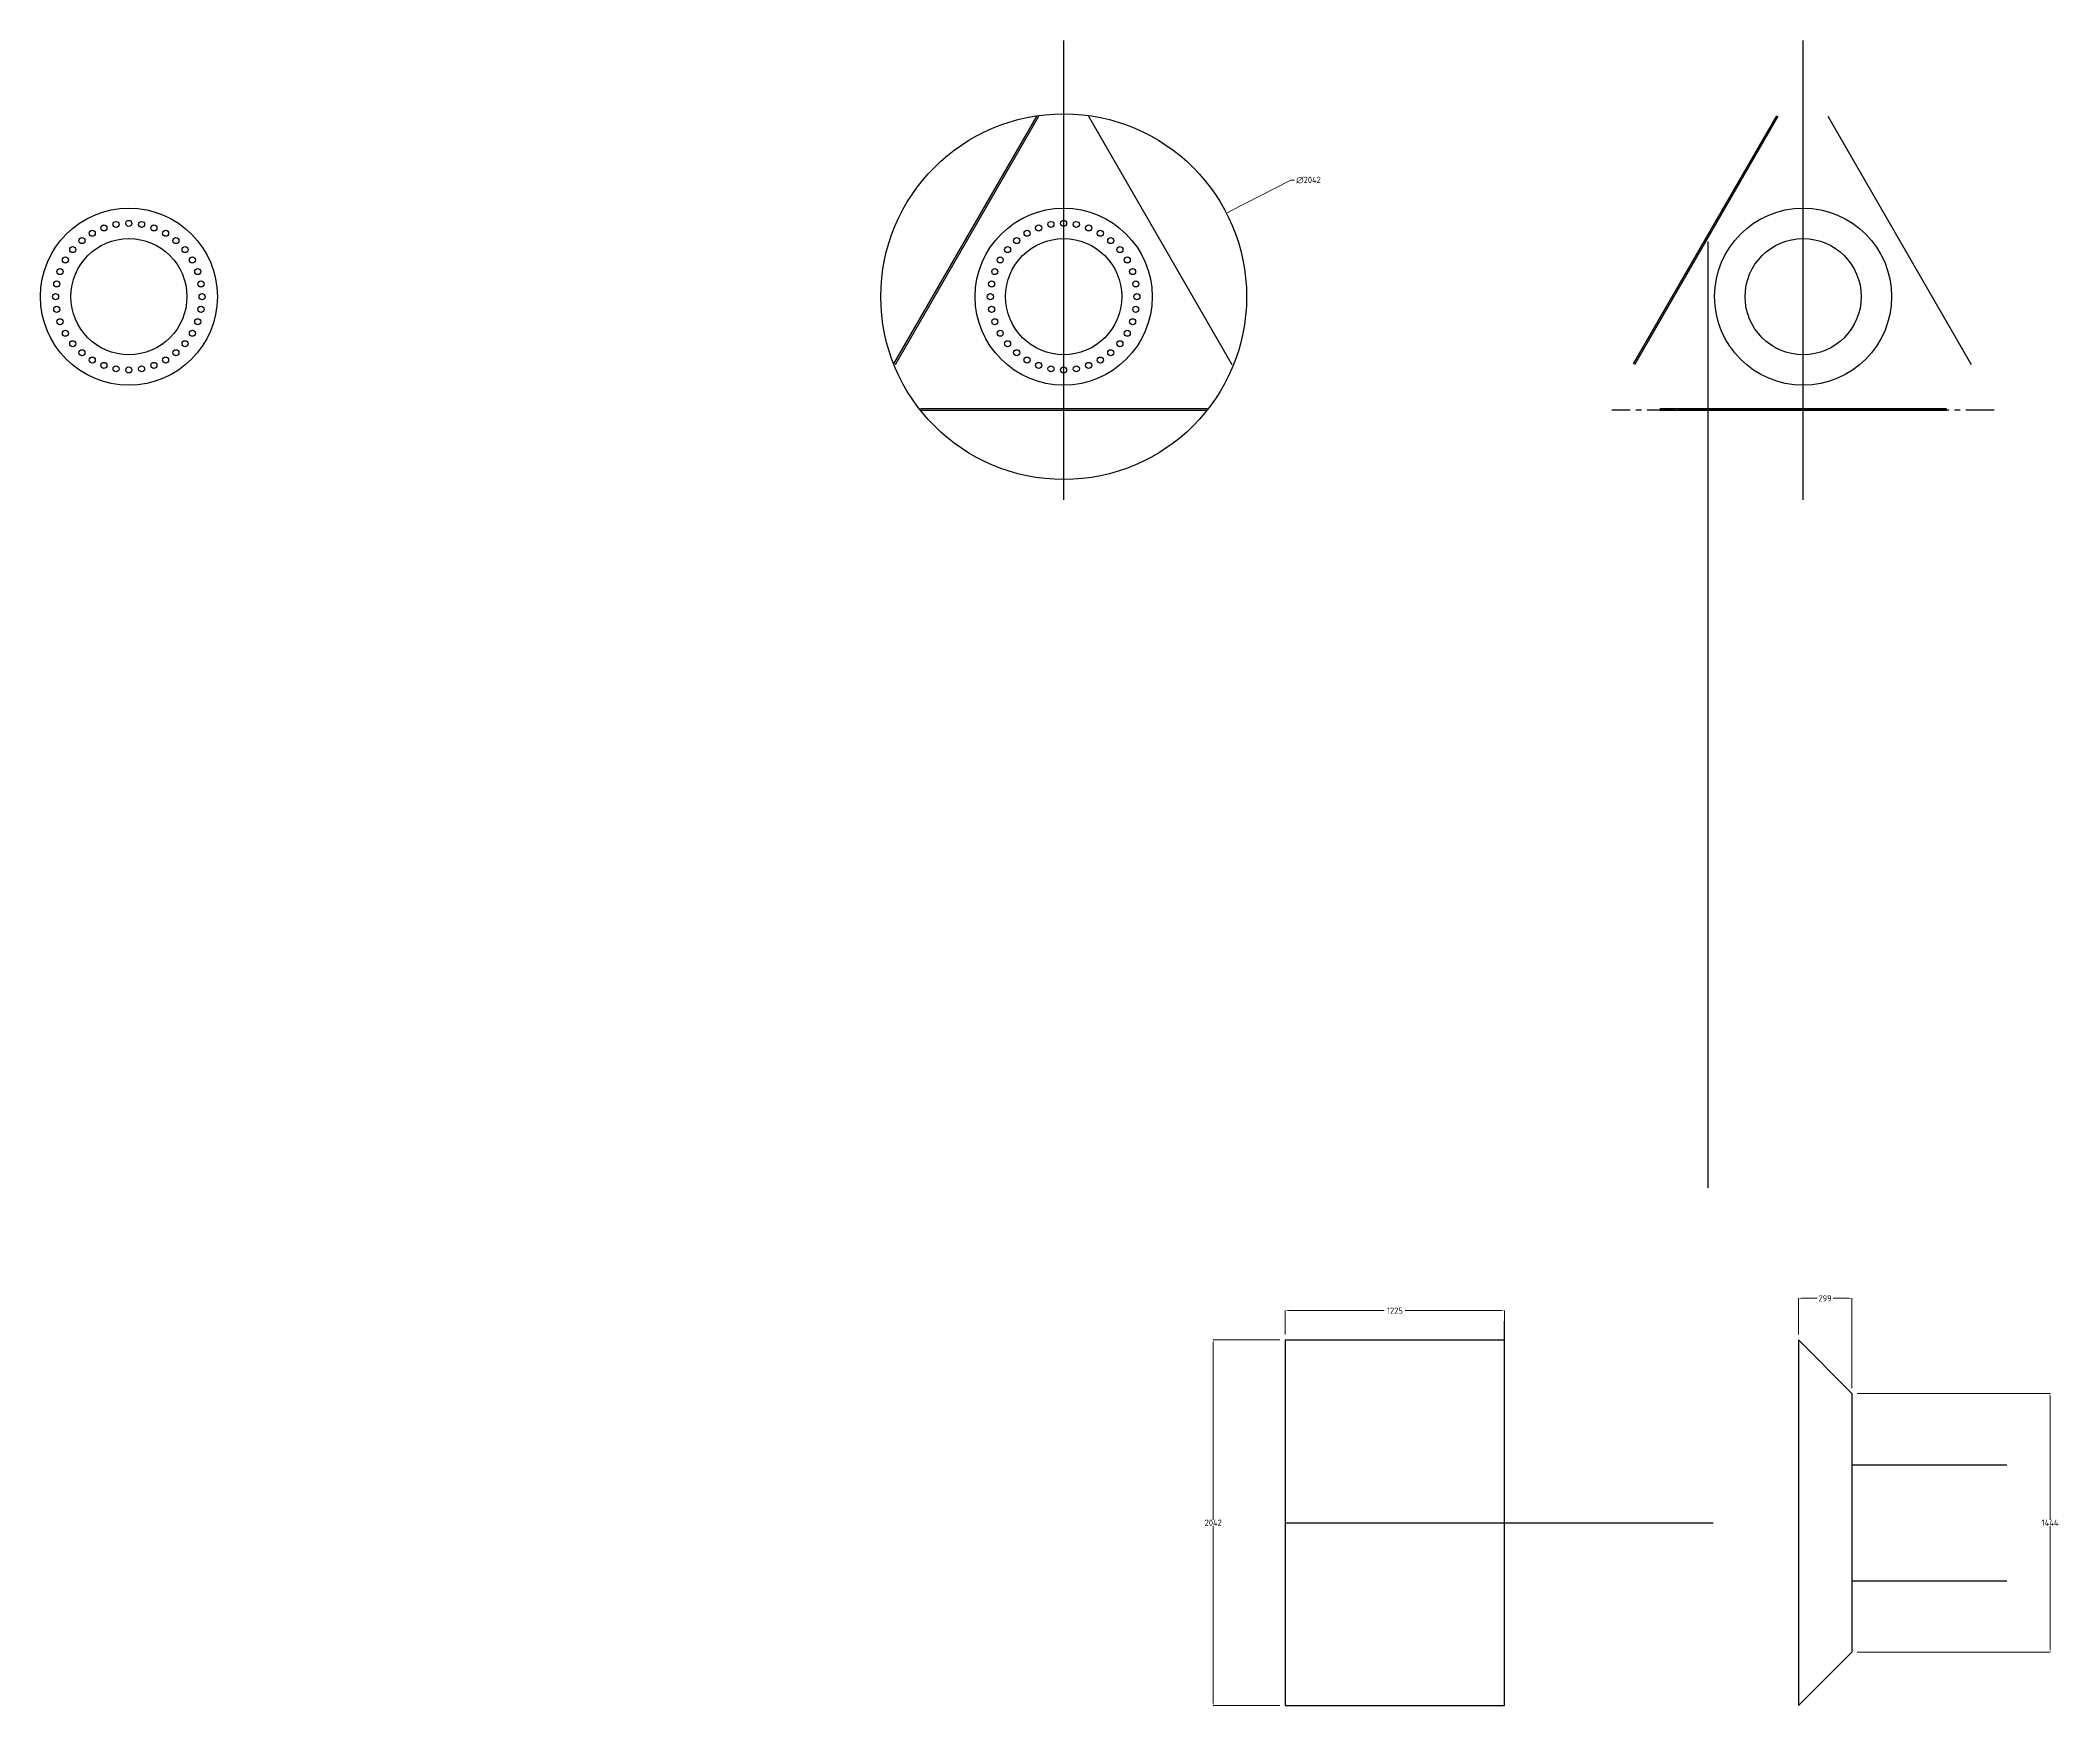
# Model space of a CAD drawing. Header units: millimetres. Extents: x 10785 to 78612, y -15997 to 72068.
# Drawn here: x 34463 to 45733, y -9927 to -630 of the extents above; entities that cross this region are included whole.
import ezdxf

# ---------------------------------------------------------------- set-up
doc = ezdxf.new("R2010")
doc.units = ezdxf.units.MM
doc.linetypes.add('CENTER', pattern=[50.8, 31.75, -6.35, 6.35, -6.35])
doc.styles.get("Standard").update_dxf_attribs({"font": 'dim.shx'})
doc.dimstyles.get("Standard").update_dxf_attribs({"dimtxt": 35, "dimasz": 20, "dimexe": 0.18, "dimexo": 30, "dimgap": 0.09, "dimtad": 0, "dimtih": 1, "dimtoh": 1, "dimdec": 0, "dimzin": 0, "dimdsep": 46, "dimtxsty": 'Standard', "dimcen": 0.09, "dimadec": 0, "dimazin": 0, "dimtfac": 1, "dimtdec": 0, "dimtofl": 0, "dimtmove": 0, "dimatfit": 3, "dimfxl": 1, "dimtolj": 1, "dimtzin": 0, "dimlwd": 5, "dimlwe": 5, "dimarcsym": 0})

msp = doc.modelspace()

# ---------------------------------------------------------------- blocks, each defined once
blk = doc.blocks.new('*D16')
at = {"color": 0, "lineweight": 5, "transparency": 16777216}
for p, q in [((41443, -1410), (41100, -1586)), ((41463, -1410), (41443, -1410)), ((40174, -2061), (40175, -2061)), ((40174, -2061), (40174, -2061))]:
    blk.add_line(p, q, dxfattribs=at)
at = {"color": 0, "transparency": 16777216}
blk.add_solid([(41099, -1583), (41102, -1589), (41083, -1595)], dxfattribs=at)
at = {"layer": 'Defpoints', "color": 0, "transparency": 16777216}
for p in [(41083, -1595), (39266, -2527)]:
    blk.add_point(p, dxfattribs=at)
at = {"color": 0, "transparency": 16777216, "insert": (41541, -1410), "char_height": 35, "attachment_point": 5}
blk.add_mtext('\\A1;∅2042', dxfattribs=at)
blk = doc.blocks.new('*D17')
at = {"color": 0, "lineweight": 5, "transparency": 16777216}
for p, q in [((44275, -7855), (44275, -7653)), ((44295, -7653), (44380, -7653)), ((44554, -7653), (44469, -7653)), ((44574, -8154), (44574, -7653))]:
    blk.add_line(p, q, dxfattribs=at)
at = {"color": 0, "transparency": 16777216}
for points in [[(44295, -7650), (44295, -7656), (44275, -7653)], [(44554, -7650), (44554, -7656), (44574, -7653)]]:
    blk.add_solid(points, dxfattribs=at)
at = {"layer": 'Defpoints', "color": 0, "transparency": 16777216}
for p in [(44574, -7653), (44275, -7885), (44574, -8184)]:
    blk.add_point(p, dxfattribs=at)
at = {"color": 0, "transparency": 16777216, "insert": (44424, -7653), "char_height": 35, "attachment_point": 5}
blk.add_mtext('\\A1;299', dxfattribs=at)
blk = doc.blocks.new('*D18')
at = {"color": 0, "lineweight": 5, "transparency": 16777216}
for p, q in [((44604, -8184), (45680, -8184)), ((45680, -8204), (45680, -8889)), ((45680, -9608), (45680, -8924)), ((44604, -9628), (45680, -9628))]:
    blk.add_line(p, q, dxfattribs=at)
at = {"color": 0, "transparency": 16777216}
for points in [[(45677, -8204), (45683, -8204), (45680, -8184)], [(45677, -9608), (45683, -9608), (45680, -9628)]]:
    blk.add_solid(points, dxfattribs=at)
at = {"layer": 'Defpoints', "color": 0, "transparency": 16777216}
for p in [(44574, -8184), (44574, -9628), (45680, -9628)]:
    blk.add_point(p, dxfattribs=at)
at = {"color": 0, "transparency": 16777216, "insert": (45680, -8906), "char_height": 35, "attachment_point": 5}
blk.add_mtext('\\A1;1444', dxfattribs=at)
blk = doc.blocks.new('*D19')
at = {"color": 0, "lineweight": 5, "transparency": 16777216}
for p, q in [((41410, -7855), (41410, -7722)), ((41430, -7722), (41964, -7722)), ((42615, -7722), (42081, -7722)), ((42635, -7855), (42635, -7722))]:
    blk.add_line(p, q, dxfattribs=at)
at = {"color": 0, "transparency": 16777216}
for points in [[(41430, -7719), (41430, -7725), (41410, -7722)], [(42615, -7719), (42615, -7725), (42635, -7722)]]:
    blk.add_solid(points, dxfattribs=at)
at = {"layer": 'Defpoints', "color": 0, "transparency": 16777216}
for p in [(42635, -7722), (41410, -7885), (42635, -7885)]:
    blk.add_point(p, dxfattribs=at)
at = {"color": 0, "transparency": 16777216, "insert": (42023, -7722), "char_height": 35, "attachment_point": 5}
blk.add_mtext('\\A1;1225', dxfattribs=at)
blk = doc.blocks.new('*D20')
at = {"color": 0, "lineweight": 5, "transparency": 16777216}
for p, q in [((41380, -7885), (41009, -7885)), ((41009, -7905), (41009, -8889)), ((41009, -9907), (41009, -8924)), ((41380, -9927), (41009, -9927))]:
    blk.add_line(p, q, dxfattribs=at)
at = {"color": 0, "transparency": 16777216}
for points in [[(41005, -7905), (41012, -7905), (41009, -7885)], [(41005, -9907), (41012, -9907), (41009, -9927)]]:
    blk.add_solid(points, dxfattribs=at)
at = {"layer": 'Defpoints', "color": 0, "transparency": 16777216}
for p in [(41410, -7885), (41009, -9927), (41410, -9927)]:
    blk.add_point(p, dxfattribs=at)
at = {"color": 0, "transparency": 16777216, "insert": (41009, -8906), "char_height": 35, "attachment_point": 5}
blk.add_mtext('\\A1;2042', dxfattribs=at)
blk = doc.blocks.new('*U24')
blk.add_circle((0, 0), 17)
blk = doc.blocks.new('*U25')
at = {"color": 0, "linetype": 'ByBlock', "lineweight": -2, "transparency": 16777216}
for p, rotation in [((39970, -1707), 119.9999999999994), ((40035, -1677), 109.9999999999995), ((40103, -1658), 99.99999999999963), ((40174, -1652), 89.99999999999964), ((40245, -1658), 79.99999999999966), ((40314, -1677), 69.99999999999977), ((40379, -1707), 59.99999999999987), ((39861, -1798), 139.9999999999993), ((39912, -1748), 129.9999999999993), ((40437, -1748), 49.9999999999999), ((40488, -1798), 39.99999999999987), ((39790, -1921), 159.9999999999993), ((39820, -1856), 149.9999999999994), ((40529, -1856), 29.99999999999991), ((40559, -1921), 19.99999999999994), ((39772, -1990), 169.9999999999992), ((40577, -1990), 9.999999999999977), ((39765, -2061), 180), ((39772, -2132), 189.9999999999991), ((40577, -2132), 349.9999999999983), ((39790, -2201), 199.9999999999991), ((39820, -2265), 209.999999999999), ((40529, -2265), 329.9999999999984), ((40559, -2201), 339.9999999999984), ((39861, -2324), 219.9999999999989), ((39912, -2374), 229.9999999999989), ((40437, -2374), 309.9999999999985), ((40488, -2324), 319.9999999999984), ((39970, -2415), 239.9999999999988), ((40035, -2445), 249.9999999999987), ((40103, -2464), 259.9999999999986), ((40174, -2470), 269.9999999999986), ((40245, -2464), 279.9999999999986), ((40314, -2445), 289.9999999999985), ((40379, -2415), 299.9999999999985)]:
    blk.add_blockref('*U24', p, dxfattribs=dict(at, rotation=rotation))
blk.add_blockref('*U24', (40583, -2061), dxfattribs=at)
blk = doc.blocks.new('*U26')
blk.add_circle((0, 0), 17)
blk = doc.blocks.new('*U27')
at = {"color": 0, "linetype": 'ByBlock', "lineweight": -2, "transparency": 16777216}
for p, rotation in [((39970, -1707), 119.9999999999994), ((40035, -1677), 109.9999999999995), ((40103, -1658), 99.99999999999963), ((40174, -1652), 89.99999999999964), ((40245, -1658), 79.99999999999966), ((40314, -1677), 69.99999999999977), ((40379, -1707), 59.99999999999987), ((39861, -1798), 139.9999999999993), ((39912, -1748), 129.9999999999993), ((40437, -1748), 49.9999999999999), ((40488, -1798), 39.99999999999987), ((39790, -1921), 159.9999999999993), ((39820, -1856), 149.9999999999994), ((40529, -1856), 29.99999999999991), ((40559, -1921), 19.99999999999994), ((39772, -1990), 169.9999999999992), ((40577, -1990), 9.999999999999977), ((39765, -2061), 180), ((39772, -2132), 189.9999999999991), ((40577, -2132), 349.9999999999983), ((39790, -2201), 199.9999999999991), ((39820, -2265), 209.999999999999), ((40529, -2265), 329.9999999999984), ((40559, -2201), 339.9999999999984), ((39861, -2324), 219.9999999999989), ((39912, -2374), 229.9999999999989), ((40437, -2374), 309.9999999999985), ((40488, -2324), 319.9999999999984), ((39970, -2415), 239.9999999999988), ((40035, -2445), 249.9999999999987), ((40103, -2464), 259.9999999999986), ((40174, -2470), 269.9999999999986), ((40245, -2464), 279.9999999999986), ((40314, -2445), 289.9999999999985), ((40379, -2415), 299.9999999999985)]:
    blk.add_blockref('*U26', p, dxfattribs=dict(at, rotation=rotation))
blk.add_blockref('*U26', (40583, -2061), dxfattribs=at)

# ---------------------------------------------------------------- dimensions: what is measured, and where the dimension line sits
dim = msp.add_diameter_dim_2p(p1=(39266.2, -2527), p2=(41082.7, -1594.9), dimstyle='Standard')
dim.commit()
dim.dimension.update_dxf_attribs({"geometry": '*D16', "text_midpoint": (41541.1, -1409.8), "dimtype": 163})
for base, p1, p2, picture, middle in [((44573.9, -7653), (44274.9, -7885.1), (44573.9, -8184.1), '*D17', (44424.4, -7653)), ((42635.3, -7721.9), (41410.3, -7885.1), (42635.3, -7885.1), '*D19', (42022.8, -7721.9))]:
    dim = msp.add_linear_dim(base=base, p1=p1, p2=p2, dimstyle='Standard')
    dim.commit()
    dim.dimension.update_dxf_attribs({"geometry": picture, "text_midpoint": middle})
for base, p1, p2, picture, middle in [((41008.8, -9927.1), (41410.3, -7885.1), (41410.3, -9927.1), '*D20', (41008.8, -8906.1)), ((45680.2, -9628.1), (44573.9, -8184.1), (44573.9, -9628.1), '*D18', (45680.2, -8906.1))]:
    dim = msp.add_linear_dim(base=base, p1=p1, p2=p2, angle=90, dimstyle='Standard')
    dim.commit()
    dim.dimension.update_dxf_attribs({"geometry": picture, "text_midpoint": middle})

# ---------------------------------------------------------------- linework, layer by layer
for p, q in [((40174.5, -3195), (40174.5, -630.2)), ((44301.6, -3195), (44301.6, -630.2)), ((40025.3, -1051.1), (39225.3, -2436.7)), ((40034, -1056.1), (39234, -2441.7)), ((41115, -2441.7), (40315, -1056.1)), ((44152.4, -1051.1), (43352.4, -2436.7)), ((44161.1, -1056.1), (43361.1, -2441.7)), ((45242.1, -2441.7), (44442.1, -1056.1)), ((39374.5, -2685.1), (40974.5, -2685.1)), ((39374.5, -2695.1), (40974.5, -2695.1)), ((43501.6, -2685.1), (45101.6, -2685.1)), ((43501.6, -2695.1), (45101.6, -2695.1)), ((41410.3, -7885.1), (42635.3, -7885.1)), ((41410.3, -7885.1), (41410.3, -9927.1)), ((42635.3, -9927.1), (42635.3, -7780.6)), ((44274.9, -7885.1), (44573.9, -8184.1)), ((44274.9, -7885.1), (44274.9, -9927.1)), ((44573.9, -8184.1), (44573.9, -9628.1)), ((44573.9, -8582.1), (45439, -8582.1)), ((41410.3, -8906.1), (41585.3, -8906.1)), ((41585.3, -8906.1), (42585.3, -8906.1)), ((42585.3, -8906.1), (42934.3, -8906.1)), ((42934.3, -8906.1), (43799.4, -8906.1)), ((44573.9, -9230.1), (45439, -9230.1)), ((44274.9, -9927.1), (44573.9, -9628.1)), ((41410.3, -9927.1), (42635.3, -9927.1))]:
    msp.add_line(p, q)
at = {"extrusion": (-1, 0, 0)}
for p, q in [((43769.7, -1753.9, 800), (43769.7, -7036.9, 800)), ((43769.7, -7036.9, 38), (43769.7, -7036.9, 1562))]:
    msp.add_line(p, q, dxfattribs=at)
at = {"linetype": 'CENTER', "ltscale": 5, "extrusion": (0, -1, 6.12323e-17)}
for p, q in [((45368.4, -2695.1, 800), (43234.8, -2695.1, 800)), ((44301.6, -2695.1, -266.8), (44301.6, -2695.1, 1866.8))]:
    msp.add_line(p, q, dxfattribs=at)
for centre, radius in [((40174.5, -2061), 1020.8), ((34956.9, -2061), 494), ((40174.5, -2061), 494), ((44301.6, -2061), 494), ((34956.9, -2061), 324), ((40174.5, -2061), 324), ((44301.6, -2061), 324)]:
    msp.add_circle(centre, radius)
at = {"extrusion": (0, -1, 6.12323e-17)}
msp.add_circle((44301.6, 800, 2695.1), 700, dxfattribs=at)

# ---------------------------------------------------------------- block references
for name, p in [('*U27', (-5217.5, 0)), ('*U25', (0, 0))]:
    msp.add_blockref(name, p)

msp.set_redraw_order([(e.dxf.handle, doc.entitydb.next_handle()) for e in msp.query("TEXT MTEXT ATTDEF DIMENSION ARC_DIMENSION")])  # texts and dimensions are drawn at this point

doc.saveas('drawing.dxf')
